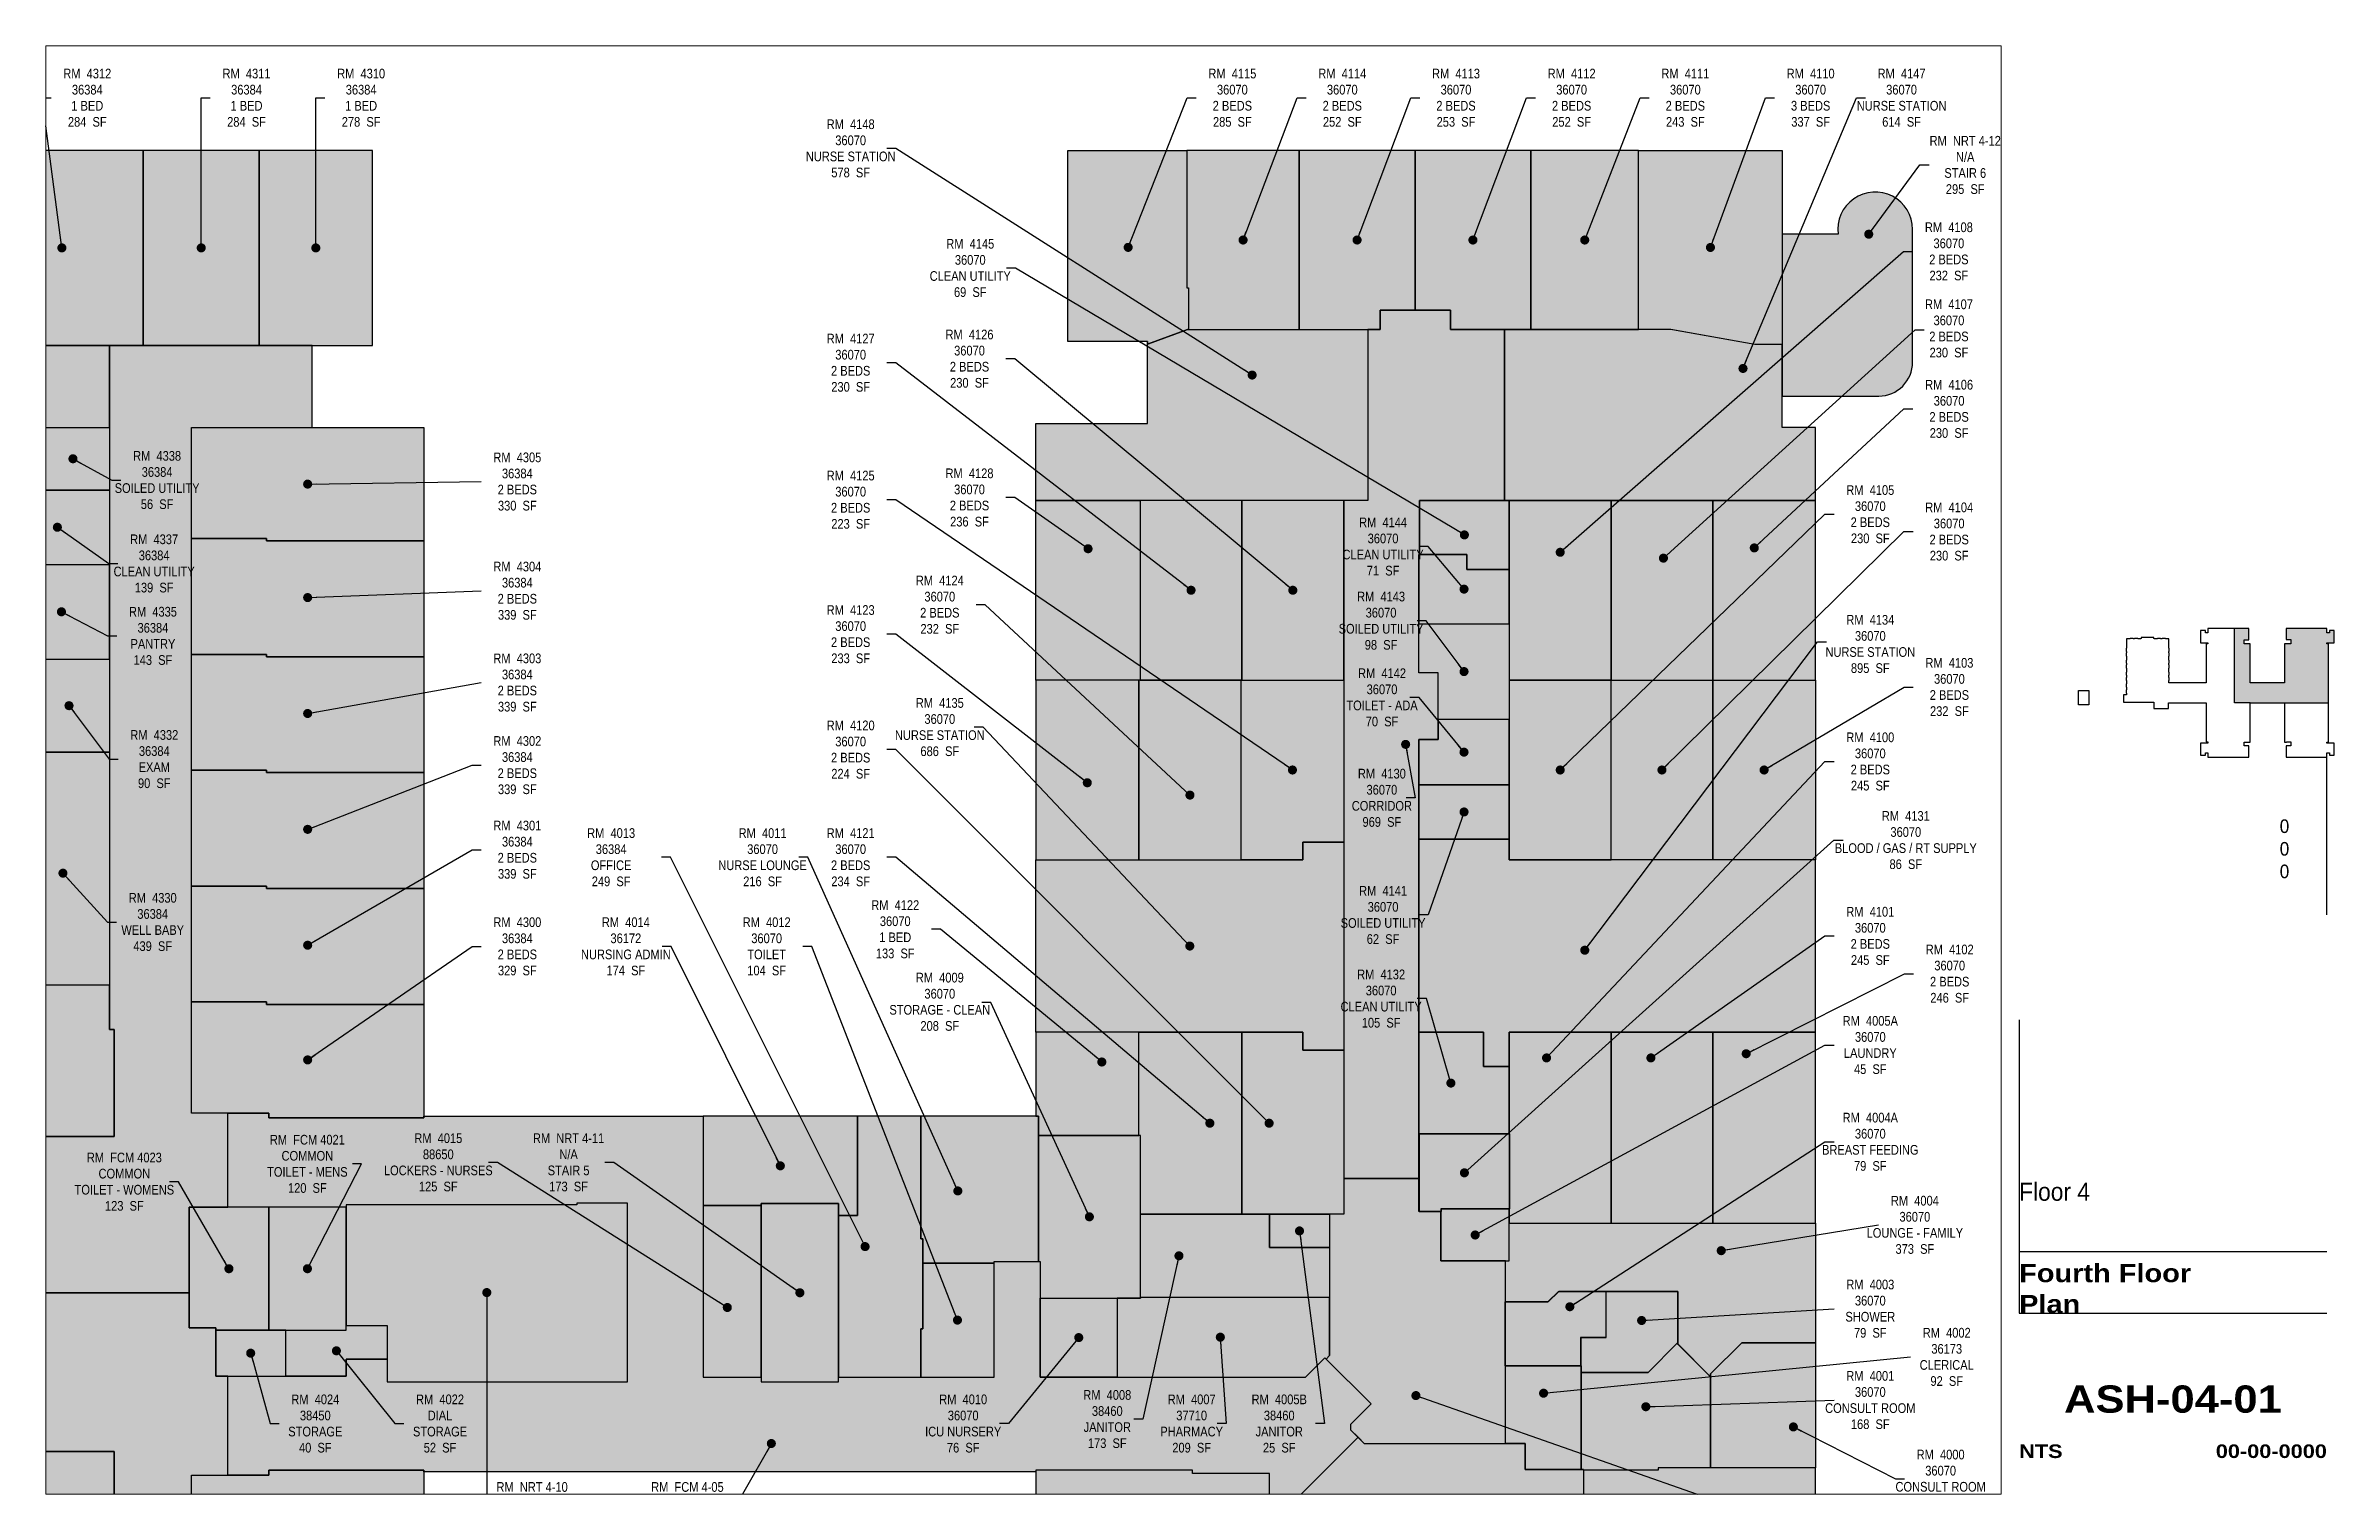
# Paper-space layout '01 new' of a CAD drawing. Header units: inches. Extents: x 0.7 to 16.6, y 0.5 to 10.5.
# The model-space entities are those that its viewports show. They can reach past a viewport. Long polylines and large blocks are cut down to what shows.
import ezdxf
from ezdxf.enums import TextEntityAlignment as Align

# ---------------------------------------------------------------- set-up
doc = ezdxf.new("R2010")
doc.units = ezdxf.units.IN
doc.header["$MEASUREMENT"] = 0
doc.layers.get('Defpoints').update_dxf_attribs({"color": 31})
for name, color, linetype in [('0-LABEL', 3, 'Continuous'), ('1-NRT', 200, 'Continuous'), ('1-NRT-PTN', 253, 'Continuous'), ('3-FCM', 190, 'Continuous'), ('3-FCM-PTN', 9, 'Continuous'), ('4-OCC', 6, 'Continuous'), ('4-OCC-PTN', 95, 'Continuous'), ('T-5', 5, 'Continuous'), ('T-8', 8, 'Continuous')]:
    doc.layers.add(name, color=color, linetype=linetype)
doc.styles.add('Arial90', font='arial.ttf', dxfattribs={"width": 0.9})
doc.styles.add('ArialBlack', font='')
doc.styles.add('ArialN', font='ARIALN.TTF')
doc.styles.get('ArialBlack').set_extended_font_data('Arial Black')
doc.dimstyles.new('AB-195', dxfattribs={"dimscale": 195, "dimtxt": 0.070312, "dimasz": 0.0625, "dimexe": 0.0625, "dimexo": 0.125, "dimgap": 0.25, "dimtad": 0, "dimdec": 4, "dimrnd": 0.0625, "dimzin": 0, "dimdsep": 46, "dimlunit": 4, "dimtxsty": 'ArialN', "dimblk": 'ARCHTICK', "dimcen": 0.0625, "dimclrd": 256, "dimclre": 256, "dimclrt": 256, "dimadec": 0, "dimazin": 0, "dimtfac": 1, "dimtdec": 4, "dimtofl": 0, "dimtmove": 2, "dimatfit": 3, "dimldrblk": 'DOT', "dimfxl": 1, "dimfrac": 2, "dimtolj": 1, "dimtzin": 0, "dimlwd": -1, "dimlwe": -1, "dimarcsym": 0})

psp = doc.layouts.new('01 new')

msp = doc.modelspace()

# ---------------------------------------------------------------- texts
at = {"layer": '0-LABEL', "char_height": 13, "attachment_point": 5, "style": 'ArialN'}
for s, insert in [('RM  4312\\P36384\\P1 BED\\P284  SF', (5197.9, 4811.5)), ('RM  4311\\P36384\\P1 BED\\P284  SF', (5412.3, 4811.5)), ('RM  4310\\P36384\\P1 BED\\P278  SF', (5566.6, 4811.5)), ('RM  4115\\P36070\\P2 BEDS\\P285  SF', (6739.6, 4811.5)), ('RM  4114\\P36070\\P2 BEDS\\P252  SF', (6887.6, 4811.5)), ('RM  4113\\P36070\\P2 BEDS\\P253  SF', (7040.7, 4811.5)), ('RM  4112\\P36070\\P2 BEDS\\P252  SF', (7196.4, 4811.5)), ('RM  4111\\P36070\\P2 BEDS\\P243  SF', (7349.5, 4811.5)), ('RM  4110\\P36070\\P3 BEDS\\P337  SF', (7518.2, 4811.5)), ('RM  4147\\P36070\\PNURSE STATION\\P614  SF', (7640.6, 4811.5)), ('RM  4148\\P36070\\PNURSE STATION\\P578  SF', (6225.7, 4743.3)), ('RM  NRT 4-12\\PN/A\\PSTAIR 6\\P295  SF', (7726.3, 4721)), ('RM  4108\\P36070\\P2 BEDS\\P232  SF', (7704.3, 4604.6)), ('RM  4145\\P36070\\PCLEAN UTILITY\\P69  SF', (6386.7, 4582.3)), ('RM  4107\\P36070\\P2 BEDS\\P230  SF', (7704.4, 4500.9)), ('RM  4126\\P36070\\P2 BEDS\\P230  SF', (6385.7, 4460.2)), ('RM  4127\\P36070\\P2 BEDS\\P230  SF', (6225.7, 4454.7)), ('RM  4106\\P36070\\P2 BEDS\\P230  SF', (7704.6, 4392.6)), ('RM  4338\\P36384\\PSOILED UTILITY\\P56  SF', (5291.9, 4296.8)), ('RM  4305\\P36384\\P2 BEDS\\P330  SF', (5776.9, 4294.8)), ('RM  4125\\P36070\\P2 BEDS\\P223  SF', (6225.7, 4270.3)), ('RM  4128\\P36070\\P2 BEDS\\P236  SF', (6385.7, 4273.3)), ('RM  4105\\P36070\\P2 BEDS\\P230  SF', (7598.5, 4250.8)), ('RM  4104\\P36070\\P2 BEDS\\P230  SF', (7704.7, 4227.5)), ('RM  4337\\P36384\\PCLEAN UTILITY\\P139  SF', (5287.9, 4184.5)), ('RM  4144\\P36070\\PCLEAN UTILITY\\P71  SF', (6942.5, 4207.3)), ('RM  4304\\P36384\\P2 BEDS\\P339  SF', (5776.9, 4147.8)), ('RM  4124\\P36070\\P2 BEDS\\P232  SF', (6345.7, 4129)), ('RM  4143\\P36070\\PSOILED UTILITY\\P98  SF', (6939.8, 4107.4)), ('RM  4335\\P36384\\PPANTRY\\P143  SF', (5286.3, 4087)), ('RM  4123\\P36070\\P2 BEDS\\P233  SF', (6225.7, 4089.3)), ('RM  4134\\P36070\\PNURSE STATION\\P895  SF', (7598.5, 4076.1)), ('RM  4303\\P36384\\P2 BEDS\\P339  SF', (5776.9, 4024.2)), ('RM  4142\\P36070\\PTOILET - ADA\\P70  SF', (6941.1, 4004.2)), ('RM  4103\\P36070\\P2 BEDS\\P232  SF', (7705, 4018.2)), ('RM  4135\\P36070\\PNURSE STATION\\P686  SF', (6345.7, 3964.2)), ('RM  4332\\P36384\\PEXAM\\P90  SF', (5288.1, 3921.1)), ('RM  4302\\P36384\\P2 BEDS\\P339  SF', (5776.9, 3913)), ('RM  4120\\P36070\\P2 BEDS\\P224  SF', (6225.7, 3933.9)), ('RM  4100\\P36070\\P2 BEDS\\P245  SF', (7598.5, 3917.9)), ('RM  4130\\P36070\\PCORRIDOR\\P969  SF', (6940.9, 3869)), ('RM  4131\\P36070\\PBLOOD / GAS / RT SUPPLY\\P86  SF', (7646.3, 3812.1)), ('RM  4301\\P36384\\P2 BEDS\\P339  SF', (5776.9, 3799.1)), ('RM  4013\\P36384\\POFFICE\\P249  SF', (5903.2, 3789)), ('RM  4011\\P36070\\PNURSE LOUNGE\\P216  SF', (6107.1, 3789)), ('RM  4121\\P36070\\P2 BEDS\\P234  SF', (6225.7, 3789)), ('RM  4330\\P36384\\PWELL BABY\\P439  SF', (5286, 3701.8)), ('RM  4122\\P36070\\P1 BED\\P133  SF', (6285.7, 3692)), ('RM  4141\\P36070\\PSOILED UTILITY\\P62  SF', (6942.5, 3711.3)), ('RM  4300\\P36384\\P2 BEDS\\P329  SF', (5776.9, 3669)), ('RM  4014\\P36172\\PNURSING ADMIN\\P174  SF', (5923, 3669)), ('RM  4012\\P36070\\PTOILET\\P104  SF', (6112.6, 3669)), ('RM  4101\\P36070\\P2 BEDS\\P245  SF', (7598.5, 3683.1)), ('RM  4102\\P36070\\P2 BEDS\\P246  SF', (7705.4, 3632.3)), ('RM  4132\\P36070\\PCLEAN UTILITY\\P105  SF', (6939.9, 3598.7)), ('RM  4009\\P36070\\PSTORAGE - CLEAN\\P208  SF', (6345.7, 3594.4)), ('RM  4005A\\P36070\\PLAUNDRY\\P45  SF', (7598.5, 3536.2)), ('RM  4004A\\P36070\\PBREAST FEEDING\\P79  SF', (7598.5, 3405.9)), ('RM  FCM 4023\\PCOMMON\\PTOILET - WOMENS\\P123  SF', (5247.8, 3352.2)), ('RM  FCM 4021\\PCOMMON\\PTOILET - MENS\\P120  SF', (5494.2, 3376.2)), ('RM  4015\\P88650\\PLOCKERS - NURSES\\P125  SF', (5670.5, 3378.2)), ('RM  NRT 4-11\\PN/A\\PSTAIR 5\\P173  SF', (5845.9, 3378.2)), ('RM  4004\\P36070\\PLOUNGE - FAMILY\\P373  SF', (7658.5, 3294.1)), ('RM  4003\\P36070\\PSHOWER\\P79  SF', (7598.5, 3181.2)), ('RM  4002\\P36173\\PCLERICAL\\P92  SF', (7701.4, 3116.3)), ('RM  4001\\P36070\\PCONSULT ROOM\\P168  SF', (7598.5, 3058.2)), ('RM  4024\\P38450\\PSTORAGE\\P40  SF', (5504.9, 3026.6)), ('RM  4022\\PDIAL\\PSTORAGE\\P52  SF', (5672.8, 3026.6)), ('RM  4010\\P36070\\PICU NURSERY\\P76  SF', (6377.2, 3026.6)), ('RM  4008\\P38460\\PJANITOR\\P173  SF', (6571.2, 3032.6)), ('RM  4007\\P37710\\PPHARMACY\\P209  SF', (6684.8, 3026.6)), ('RM  4005B\\P38460\\PJANITOR\\P25  SF', (6802.7, 3026.6)), ('RM  4000\\P36070\\PCONSULT ROOM\\P159  SF', (7693.2, 2952.3)), ('RM  NRT 4-10\\PN/A\\PELEVATORS 2\\P600  SF', (5796.8, 2908.7)), ('RM  FCM 4-05\\PCOMMON\\PCORRIDOR\\P2116  SF', (6005.9, 2908.7))]:
    msp.add_mtext(s, dxfattribs=dict(at, insert=insert))

# ---------------------------------------------------------------- blocks, each defined once
blk = doc.blocks.new('sheettext_11x17_occ')
at = {"layer": 'Defpoints'}
for p, q in [((0, 3.276), (0, 1.251)), ((0, 1.676), (2.125, 1.676)), ((0, 1.251), (2.125, 1.251))]:
    blk.add_line(p, q, dxfattribs=at)
at = {"style": 'Arial90', "width": 0.9}
for tag, p in [('INTERIORGROSSAREA', (1.865, 4.565)), ('USEABLEAREA', (1.865, 4.409)), ('COMMONAREA', (1.865, 4.253))]:
    blk.add_attdef(tag, text='', height=0.0938, dxfattribs=at).set_placement(p, align=Align.RIGHT)
blk.add_attdef('FLOOR', text='', height=0.125, dxfattribs=at).set_placement((0, 2.151), align=Align.TOP_LEFT)
at = {"layer": 'T-8', "style": 'ArialBlack'}
for tag, p, height in [('TITLE_1', (0, 1.464), 0.125), ('TITLE_2', (0, 1.251), 0.125), ('SCALE', (0, 0.25), 0.0938)]:
    blk.add_attdef(tag, p, '', height=height, dxfattribs=at)
blk.add_attdef('DWG#', text='', height=0.188, dxfattribs=at).set_placement((1.062, 0.751), align=Align.TOP_CENTER)
blk.add_attdef('DATE', text='', height=0.0938, dxfattribs=at).set_placement((2.125, 0.25), align=Align.RIGHT)
blk = doc.blocks.new('_ArchTick')
at = {"const_width": 0.15}
blk.add_lwpolyline([(-0.5, -0.5), (0.5, 0.5)], dxfattribs=at)
blk = doc.blocks.new('_Dot')
at = {"lineweight": -2}
blk.add_line((-0.5, 0), (-1, 0), dxfattribs=at)
at = {"const_width": 0.5}
blk.add_lwpolyline([(-0.25, 0, 1), (0.25, 0, 1)], format="xyb", close=True, dxfattribs=at)

# ---------------------------------------------------------------- hatches: boundary and pattern name
at = {"layer": '1-NRT-PTN'}
h = msp.add_hatch(color=256, dxfattribs=at)
edge = h.paths.add_edge_path()
edge.add_line((7480, 4410), (7610, 4410))
edge.add_arc((7610, 4455.5), 45.5, 270, 360)
edge.add_line((7655.5, 4455.5), (7655.5, 4634.3))
edge.add_arc((7605.1, 4634.3), 50.4, 359.9995, 547.4137)
edge.add_line((7555.2, 4627.7), (7480, 4627.7))
edge.add_line((7480, 4627.7), (7480, 4410))
for points in [[(5925.3, 3082.7), (5925.3, 3323.2), (5857, 3323.2), (5857, 3321.2), (5546.3, 3321.2), (5546.3, 3158.7), (5601.5, 3158.7), (5601.5, 3082.7)], [(6105.3, 3322.7), (6105.3, 3165.2), (6105.3, 3082.7), (6209.3, 3082.7), (6209.3, 3322.7)]]:
    msp.add_hatch(color=256, dxfattribs=at).paths.add_polyline_path(points)
at = {"layer": '3-FCM-PTN'}
for points in [[(5387, 2957.2), (5387, 3090.5), (5546.3, 3090.5), (5546.3, 3113.2), (5601.5, 3113.2), (5601.5, 3082.7), (5925.3, 3082.7), (5925.3, 3323.2), (5857, 3323.2), (5857, 3321.2), (5546.3, 3321.2), (5546.3, 3318), (5387, 3318), (5387, 3444.7), (5442.3, 3444.7), (5442.3, 3438.2), (5651, 3438.2), (5651, 3440.5), (6027.3, 3440.5), (6027.3, 3089.2), (6105.3, 3089.2), (6105.3, 3082.7), (6209.3, 3082.7), (6209.3, 3089.2), (6419, 3089.2), (6419, 3245), (6481, 3245), (6481, 3089.2), (6838, 3089.2), (6864.1, 3115.3), (6926.3, 3053), (6898.8, 3025.5), (6898.8, 3018.2), (6908.8, 3008.2), (6796.3, 2895.6), (6789.8, 2895.6), (6789.8, 2959.2), (6685.8, 2959.2), (6685.8, 2963.7), (6481, 2963.7), (6475, 2963.7), (6475, 2961.5), (5651, 2961.5), (5651, 2963.7), (5442.3, 2963.7), (5442.3, 2957.2)], [(5370.8, 3152.2), (5442.3, 3152.2), (5442.3, 3318), (5335, 3318), (5335, 3155.5), (5370.8, 3155.5)], [(5442.3, 3152.2), (5546.3, 3152.2), (5546.3, 3318), (5442.3, 3318)], [(4915.8, 3202.6), (4915.8, 3087.2), (4815, 3087.2), (4815, 2957.2), (4915.8, 2957.2), (4915.8, 2768.7), (5025.5, 2768.7), (5025.5, 2846.8), (5019.8, 2846.8), (5019.8, 2988.8), (5234.3, 2988.8), (5234.3, 2844.8), (5227.8, 2844.8), (5227.8, 2768.7), (5338.3, 2768.7), (5338.3, 2957.2), (5387, 2957.2), (5387, 3090.5), (5370.8, 3090.5), (5370.8, 3155.5), (5335, 3155.5), (5335, 3202.6)]]:
    msp.add_hatch(color=256, dxfattribs=at).paths.add_polyline_path(points)
at = {"layer": '4-OCC-PTN'}
for color, points in [(237, [(5273.3, 4478.2), (5273.3, 4740.5), (5117.3, 4740.5), (5117.3, 4478.2)]), (237, [(5429.3, 4478.2), (5429.3, 4740.5), (5273.3, 4740.5), (5273.3, 4478.2)]), (237, [(5429.3, 4478.2), (5582, 4478.2), (5582, 4740.5), (5429.3, 4740.5)]), (14, [(6518, 4740.5), (6678.5, 4740.5), (6678.5, 4555.5), (6680.5, 4555.5), (6680.5, 4499.5), (6625.5, 4479.7), (6625.5, 4483.5), (6518, 4483.5)]), (14, [(6829.5, 4499.5), (6829.5, 4740.5), (6678.5, 4740.5), (6678.5, 4555.5), (6680.5, 4555.5), (6680.5, 4499.5)]), (14, [(6829.5, 4499.5), (6938.5, 4499.5), (6938.5, 4525.5), (6983, 4525.5), (6985.5, 4525.5), (6985.5, 4740.5), (6829.5, 4740.5)]), (14, [(6985.5, 4525.5), (7033.5, 4525.6), (7033.5, 4499.5), (7139, 4499.5), (7141.5, 4499.5), (7141.5, 4740.5), (6985.5, 4740.5)]), (14, [(7286.5, 4499.5), (7286.5, 4740.5), (7141.5, 4740.5), (7141.5, 4499.5)]), (14, [(7286.5, 4499.5), (7286.5, 4740.5), (7480, 4740.5), (7480, 4479.5), (7443.2, 4479.5), (7332, 4499.1), (7329.8, 4499.5)]), (14, [(6475, 4373), (6625.5, 4373), (6625.5, 4479.7), (6631.4, 4481.9), (6679, 4499.5), (6685, 4499.5), (6922, 4499.5), (6922, 4269.5), (6475, 4269.5)]), (14, [(6990.5, 3356.5), (6990.5, 3947.5), (7016.5, 3947.5), (7016.5, 4037.5), (6990.5, 4037.5), (6990.5, 4196.5), (6991.5, 4196.5), (6991.5, 4269.5), (7106.2, 4269.5), (7106.2, 4499.5), (7033.5, 4499.5), (7033.5, 4525.6), (6938.5, 4525.5), (6938.5, 4499.5), (6922, 4499.5), (6922, 4269.5), (6889.5, 4269.5), (6889.5, 3356.5)]), (14, [(7106.2, 4269.5), (7524.5, 4269.5), (7524.5, 4367.7), (7480, 4367.7), (7480, 4479.5), (7443.2, 4479.5), (7329.8, 4499.5), (7106.2, 4499.5)]), (237, [(5335, 3202.6), (5335, 3318), (5387, 3318), (5387, 3444.7), (5338.3, 3444.7), (5338.3, 4367.7), (5500.8, 4367.7), (5500.8, 4478.2), (5227.8, 4478.2), (5227.8, 3557.2), (5234.3, 3557.2), (5234.3, 3413.2), (5019.8, 3413.2), (5019.8, 3557.2), (5026.3, 3557.2), (5026.3, 4180), (5029.5, 4180), (5029.5, 4223), (5026.3, 4223), (5026.3, 4280), (5019.8, 4280), (5019.8, 4310.5), (5029.5, 4310.5), (5029.5, 4367.7), (5227.7, 4367.7), (5227.7, 4478.2), (4646, 4478.2), (4646, 4367.7), (4915.8, 4367.7), (4915.8, 3436.8), (4818.3, 3436.8), (4818.3, 3438.2), (4815, 3438.3), (4815, 3314.7), (4915.8, 3314.7), (4915.8, 3202.6)]), (201, [(5132.4, 4367.7), (5030, 4367.7), (5030, 4310.5), (5053.5, 4310.5), (5053.5, 4283.2), (5132.4, 4283.2)]), (237, [(5132.5, 4283.2), (5227.8, 4283.2), (5227.8, 4367.7), (5132.5, 4367.7)]), (237, [(5338.3, 4218.2), (5338.3, 4367.7), (5651, 4367.7), (5651, 4215), (5439, 4215), (5439, 4218.2)]), (237, [(5227.8, 4283.2), (5132.4, 4283.2), (5053.5, 4283.2), (5053.5, 4280), (5026.3, 4280), (5026.3, 4223), (5029.5, 4223), (5029.5, 4182.5), (5227.8, 4182.5)]), (14, [(6475, 4269.5), (6613, 4269.5), (6615.5, 4269.5), (6615.5, 4027.5), (6475, 4027.5)]), (14, [(6752.5, 4027.5), (6752.5, 4269.5), (6615.5, 4269.5), (6615.5, 4027.5)]), (14, [(6889.5, 4027.5), (6889.5, 4269.5), (6752.5, 4269.5), (6752.5, 4027.5)]), (14, [(7106.2, 4269.5), (6991.5, 4269.5), (6991.5, 4200), (6991.5, 4196.5), (7055.5, 4196.5), (7055.5, 4176.5), (7110, 4176.5), (7112.5, 4176.5), (7112.5, 4269.5)]), (14, [(7249.5, 4027.5), (7249.5, 4269.5), (7112.5, 4269.5), (7112.5, 4027.5)]), (14, [(7386.5, 4027.5), (7386.5, 4269.5), (7249.5, 4269.5), (7249.5, 4027.5)]), (14, [(7524.5, 4027.5), (7524.5, 4269.5), (7386.5, 4269.5), (7386.5, 4027.5)]), (237, [(5338.3, 4218.2), (5439, 4218.2), (5439, 4215), (5651, 4215), (5651, 4059), (5439, 4059), (5439, 4062.2), (5338.3, 4062.2)]), (14, [(6990.5, 4103.5), (7112.5, 4103.5), (7112.5, 4176.5), (7055.5, 4176.5), (7055.5, 4196.5), (6993, 4196.5), (6990.5, 4196.5)]), (237, [(5227.8, 4182.5), (5029.5, 4182.5), (5029.5, 4180), (5026.3, 4180), (5026.3, 4120), (5105.8, 4120), (5105.8, 4050), (5118.8, 4050), (5124.3, 4050), (5124.3, 4055.5), (5227.8, 4055.5)]), (14, [(7016.5, 4037.5), (6990.5, 4037.5), (6990.5, 4103.5), (7112.5, 4103.5), (7112.5, 3977), (7112.5, 3974.5), (7016.5, 3974.5)]), (237, [(5118.8, 4050), (5105.8, 4050), (5105.8, 4041.6), (5026.3, 4041.6), (5026.3, 3930.6), (5134.3, 3930.6), (5134.3, 3974), (5118.8, 3974)]), (237, [(5227.8, 4055.5), (5124.3, 4055.5), (5124.3, 4050), (5118.8, 4050), (5118.8, 3974), (5134.3, 3974), (5134.3, 3930.6), (5227.8, 3930.6)]), (237, [(5338.3, 4062.2), (5439, 4062.2), (5439, 4059), (5651, 4059), (5651, 3903), (5439, 3903), (5439, 3906.2), (5338.3, 3906.2)]), (14, [(6613.5, 3785.5), (6613.5, 4027.5), (6475, 4027.5), (6475, 3785.5)]), (14, [(6751.5, 3785.5), (6751.5, 4027.5), (6613.5, 4027.5), (6613.5, 3785.5)]), (14, [(6751.5, 4027.5), (6889.5, 4027.5), (6889.5, 3809.5), (6834.5, 3809.5), (6834.5, 3785.5), (6751.5, 3785.5)]), (14, [(7249.5, 4027.5), (7112.5, 4027.5), (7112.5, 3785.5), (7249.5, 3785.5)]), (14, [(7249.5, 3785.5), (7249.5, 4027.5), (7386.5, 4027.5), (7386.5, 3785.5)]), (14, [(7386.5, 3785.5), (7386.5, 4027.5), (7524.5, 4027.5), (7524.5, 3785.5)]), (14, [(6990.5, 3886.5), (7112.5, 3886.5), (7112.5, 3974.5), (7016.5, 3974.5), (7016.5, 3947.5), (6990.5, 3947.5)]), (237, [(5227.8, 3930.6), (5134.3, 3930.6), (5026.3, 3930.6), (5026.3, 3617), (5227.8, 3617)]), (237, [(5338.3, 3906.2), (5439, 3906.2), (5439, 3903), (5651, 3903), (5651, 3747), (5439, 3747), (5439, 3750.2), (5338.3, 3750.2)]), (14, [(6990.5, 3813.5), (7112.5, 3813.5), (7112.5, 3886.5), (6990.5, 3886.5)]), (14, [(6475, 3553.5), (6475, 3785.5), (6834.5, 3785.5), (6834.5, 3809.5), (6887, 3809.5), (6889.5, 3809.5), (6889.5, 3529.5), (6834.5, 3529.5), (6834.5, 3553.5)]), (14, [(7112.5, 3553.5), (7524.5, 3553.5), (7524.5, 3785.5), (7112.5, 3785.5), (7112.5, 3813.5), (6990.5, 3813.5), (6990.5, 3553.5), (7077.5, 3553.5), (7077.5, 3507.5), (7110, 3507.5), (7112.5, 3507.5)]), (237, [(5338.3, 3750.2), (5439, 3750.2), (5439, 3747), (5651, 3747), (5651, 3591), (5439, 3591), (5439, 3594.2), (5338.3, 3594.2)]), (237, [(5026.3, 3617), (5026.3, 3557.2), (5019.8, 3557.2), (5019.8, 3413.2), (5234.3, 3413.2), (5234.3, 3557.2), (5227.8, 3557.2), (5227.8, 3617)]), (237, [(5338.3, 3594.2), (5439, 3594.2), (5439, 3591), (5651, 3591), (5651, 3438.2), (5442.3, 3438.2), (5442.3, 3444.7), (5338.3, 3444.7)]), (14, [(6613.5, 3424), (6613.5, 3553.5), (6475, 3553.5), (6475, 3440.5), (6478.5, 3440.5), (6478.5, 3414.5), (6613.5, 3414.5)]), (14, [(6752.5, 3553.5), (6752.5, 3308.5), (6615.7, 3308.5), (6615.7, 3414.5), (6613.5, 3414.5), (6613.5, 3553.5)]), (14, [(6834.5, 3553.5), (6834.5, 3529.5), (6887, 3529.5), (6889.5, 3529.5), (6889.5, 3308.5), (6752.5, 3308.5), (6752.5, 3553.5)]), (14, [(6990.5, 3553.5), (6990.5, 3416.5), (7010, 3416.5), (7112.5, 3416.5), (7112.5, 3507.5), (7077.5, 3507.5), (7077.5, 3553.5)]), (14, [(7112.5, 3296.5), (7245, 3296.5), (7249.5, 3296.5), (7249.5, 3553.5), (7112.5, 3553.5)]), (14, [(7386.5, 3296.5), (7386.5, 3553.5), (7249.5, 3553.5), (7249.5, 3296.5)]), (14, [(7386.5, 3296.5), (7524.5, 3296.5), (7524.5, 3553.5), (7386.5, 3553.5)]), (44, [(6027.3, 3320.2), (6105.3, 3320.2), (6105.3, 3322.7), (6209.3, 3322.7), (6209.3, 3306.7), (6234.8, 3306.7), (6234.8, 3440.5), (6027.3, 3440.5)]), (237, [(6320, 3089.2), (6320, 3151.8), (6320, 3154.3), (6323, 3154.3), (6323, 3275.2), (6320, 3275.2), (6320, 3440.5), (6234.8, 3440.5), (6234.8, 3306.7), (6209.3, 3306.7), (6209.3, 3089.2)]), (14, [(6478.5, 3245), (6478.5, 3440.5), (6320, 3440.5), (6320, 3275.2), (6323, 3275.2), (6323, 3242.5), (6419, 3242.5), (6419, 3245)]), (14, [(6615.7, 3195.5), (6615.7, 3414.5), (6478.5, 3414.5), (6478.5, 3245), (6481, 3245), (6481, 3195.5)]), (14, [(6991, 3312), (7018.5, 3312), (7021, 3312), (7021, 3313), (7021, 3315.5), (7113, 3315.5), (7113, 3416.5), (6991, 3416.5)]), (14, [(7107.5, 3000), (7107.5, 3245.5), (7020.5, 3245.5), (7020.5, 3312), (6990.5, 3312), (6990.5, 3356.5), (6889.5, 3356.5), (6889.5, 3308.5), (6870.5, 3308.5), (6870.5, 3118.2), (6865.8, 3113.5), (6926.3, 3053), (6898.8, 3025.5), (6898.8, 3018.2), (6917, 3000)]), (20, [(6027.3, 3320.2), (6027.3, 3089.2), (6105.3, 3089.2), (6105.3, 3320.2)]), (201, [(6870.5, 3263.5), (6870.5, 3196.5), (6615.7, 3196.5), (6615.7, 3308.5), (6789.5, 3308.5), (6789.5, 3263.5)]), (201, [(6868, 3263.5), (6789.5, 3263.5), (6789.5, 3308.5), (6870.5, 3308.5), (6870.5, 3263.5)]), (14, [(7020.5, 3315.5), (7020.5, 3245.5), (7112.5, 3245.5), (7112.5, 3315.5)]), (14, [(7107.5, 3190.5), (7107.5, 3245.5), (7112.5, 3245.5), (7112.5, 3296.5), (7524.5, 3296.5), (7524.5, 3135.5), (7425.6, 3135.5), (7383.5, 3093.4), (7383.5, 3089.6), (7339.5, 3133.6), (7339.5, 3204.5), (7179, 3204.5), (7165, 3190.5)]), (14, [(6419, 3242.5), (6323, 3242.5), (6323, 3154.3), (6320, 3154.3), (6320, 3089.2), (6419, 3089.2)]), (14, [(7109.5, 3190.5), (7164.5, 3190.5), (7178.5, 3204.5), (7242.5, 3204.5), (7242.5, 3145), (7242.5, 3142.5), (7208.5, 3142.5), (7208.5, 3107), (7208.5, 3104.5), (7107, 3104.5), (7107, 3190.5)]), (14, [(7243, 3204.5), (7339.5, 3204.5), (7339.5, 3133.6), (7338.5, 3134.7), (7299.3, 3095.5), (7209, 3095.5), (7209, 3142.5), (7243, 3142.5)]), (14, [(6584.5, 3195.5), (6481, 3195.5), (6481, 3089.2), (6584.5, 3089.2)]), (77, [(6868, 3196.5), (6615.7, 3196.5), (6615.7, 3195.5), (6584.5, 3195.5), (6584.5, 3089.2), (6838, 3089.2), (6864.1, 3115.3), (6865.8, 3113.5), (6870.5, 3118.2), (6870.5, 3196.5)]), (55, [(5465, 3090.5), (5465, 3152.2), (5370.8, 3152.2), (5370.8, 3090.5)]), (53, [(5465, 3152.2), (5546.3, 3152.2), (5546.3, 3158.7), (5601.5, 3158.7), (5601.5, 3113.2), (5546.3, 3113.2), (5546.3, 3090.5), (5465, 3090.5)]), (14, [(7209, 3095.5), (7299.3, 3095.5), (7338.5, 3134.7), (7383.5, 3089.6), (7383.5, 2967.2), (7381, 2967.2), (7313, 2967.2), (7313, 2964), (7309.8, 2964), (7212.3, 2964), (7212.3, 2965), (7209, 2965)]), (14, [(7383.5, 2967.2), (7383.5, 3093.4), (7425.6, 3135.5), (7516.5, 3135.5), (7524.5, 3135.5), (7524.5, 2967.2)]), (185, [(7209, 3104.5), (7209, 2965), (7134, 2965), (7134, 3000), (7107.5, 3000), (7107.5, 3104.5)]), (208, [(5019.8, 2988.8), (5019.8, 2846.8), (5025.5, 2846.8), (5025.5, 2785), (5153, 2785), (5153, 2772), (5153, 2768.7), (5182.3, 2768.7), (5182.3, 2785), (5227.8, 2785), (5227.8, 2844.8), (5234.3, 2844.8), (5234.3, 2988.8)]), (185, [(6789.8, 2895.6), (6796.3, 2895.6), (6908.8, 3008.2), (6917, 3000), (7134, 3000), (7134, 2965), (7212.3, 2965), (7212.3, 2036.2), (7478, 2036.2), (7478, 2034.2), (7480, 2034.2), (7480, 1925.7), (6627.3, 1925.7), (6627.3, 2036.2), (6988, 2036.2), (6988, 2055), (7059.5, 2055), (7059.5, 2036.2), (7101.8, 2036.2), (7101.8, 2653.7), (7079.3, 2653.7), (7079.3, 2695.2), (7101.8, 2695.2), (7101.8, 2863.2), (6900.3, 2863.2), (6900.3, 2465.5), (6923.8, 2465.5), (6923.8, 2419.7), (6900.3, 2419.7), (6900.3, 2361.2), (6903.5, 2361.2), (6903.5, 2319), (6900.3, 2319), (6900.3, 2036.3), (6789.8, 2036.3)]), (208, [(5338.3, 2807.7), (5338.3, 2957.2), (5442.3, 2957.2), (5442.3, 2963.7), (5651, 2963.7), (5651, 2811), (5439, 2811), (5439, 2807.7)]), (185, [(6475, 2812.7), (6689, 2812.7), (6689, 2809.5), (6789.8, 2809.5), (6789.8, 2959.2), (6685.8, 2959.2), (6685.8, 2963.7), (6475, 2963.7)]), (185, [(7212.3, 2808), (7313, 2808), (7313, 2811), (7524.5, 2811), (7524.5, 2967.2), (7313, 2967.2), (7313, 2964), (7212.3, 2964)])]:
    msp.add_hatch(color=color, dxfattribs=at).paths.add_polyline_path(points)

# ---------------------------------------------------------------- linework, layer by layer
at = {"layer": '1-NRT'}
msp.add_lwpolyline([(7480, 4410), (7610, 4410, 0.414214), (7655.5, 4455.5), (7655.5, 4634.3, 1.066888), (7555.2, 4627.7), (7480, 4627.7), (7480, 4410)], format="xyb", dxfattribs=at)
for points in [[(5925.3, 3082.7), (5925.3, 3323.2), (5857, 3323.2), (5857, 3321.2), (5546.3, 3321.2), (5546.3, 3158.7), (5601.5, 3158.7), (5601.5, 3082.7)], [(6105.3, 3322.7), (6105.3, 3165.2), (6105.3, 3165.2), (6105.3, 3082.7), (6209.3, 3082.7), (6209.3, 3322.7)]]:
    msp.add_lwpolyline(points, close=True, dxfattribs=at)
at = {"layer": '3-FCM'}
msp.add_lwpolyline([(6789.8, 2895.6), (6789.8, 2959.2), (6685.8, 2959.2), (6685.8, 2963.7), (6481, 2963.7), (6475, 2963.7), (6475, 2961.5), (5651, 2961.5), (5651, 2963.7), (5442.3, 2963.7), (5442.3, 2957.2), (5387, 2957.2), (5387, 3090.5), (5546.3, 3090.5), (5546.3, 3113.2), (5601.5, 3113.2), (5601.5, 3082.7), (5925.3, 3082.7), (5925.3, 3323.2), (5857, 3323.2), (5857, 3321.2), (5546.3, 3321.2), (5546.3, 3318), (5387, 3318), (5387, 3444.7), (5442.3, 3444.7), (5442.3, 3438.2), (5651, 3438.2), (5651, 3440.5), (6027.3, 3440.5), (6027.3, 3089.2), (6105.3, 3089.2), (6105.3, 3082.7), (6209.3, 3082.7), (6209.3, 3089.2), (6419, 3089.2), (6419, 3245), (6481, 3245), (6481, 3089.2), (6838, 3089.2), (6864.1, 3115.3), (6926.3, 3053), (6898.8, 3025.5), (6898.8, 3018.2), (6908.8, 3008.2), (6796.3, 2895.6)], dxfattribs=at)
for points in [[(5370.8, 3152.2), (5442.3, 3152.2), (5442.3, 3318), (5335, 3318), (5335, 3155.5), (5370.8, 3155.5)], [(5442.3, 3152.2), (5546.3, 3152.2), (5546.3, 3318), (5442.3, 3318)], [(4915.8, 3202.6), (4915.8, 3087.2), (4815, 3087.2), (4815, 2957.2), (4915.8, 2957.2), (4915.8, 2768.7), (5025.5, 2768.7), (5025.5, 2846.8), (5019.8, 2846.8), (5019.8, 2988.8), (5234.3, 2988.8), (5234.3, 2844.8), (5227.8, 2844.8), (5227.8, 2768.7), (5338.3, 2768.7), (5338.3, 2957.2), (5387, 2957.2), (5387, 3090.5), (5370.8, 3090.5), (5370.8, 3155.5), (5335, 3155.5), (5335, 3202.6)]]:
    msp.add_lwpolyline(points, close=True, dxfattribs=at)
at = {"layer": '4-OCC'}
msp.add_line((6323, 3154.3), (6323, 3275.2), dxfattribs=at)
for points in [[(5273.3, 4478.2), (5273.3, 4740.5), (5117.3, 4740.5), (5117.3, 4478.2)], [(5429.3, 4478.2), (5429.3, 4740.5), (5273.3, 4740.5), (5273.3, 4478.2)], [(5429.3, 4478.2), (5582, 4478.2), (5582, 4740.5), (5429.3, 4740.5)], [(6625.5, 4479.7), (6625.5, 4483.5), (6518, 4483.5), (6518, 4740.5), (6678.5, 4740.5), (6678.5, 4555.5), (6680.5, 4555.5), (6680.5, 4499.5), (6679, 4499.5), (6625.5, 4479.7), (6625.5, 4483.5)], [(6829.5, 4499.5), (6829.5, 4740.5), (6678.5, 4740.5), (6678.5, 4555.5), (6680.5, 4555.5), (6680.5, 4499.5)], [(6829.5, 4499.5), (6938.5, 4499.5), (6938.5, 4525.5), (6983, 4525.5), (6985.5, 4525.5), (6985.5, 4740.5), (6829.5, 4740.5)], [(6985.5, 4525.5), (7033.5, 4525.6), (7033.5, 4499.5), (7139, 4499.5), (7141.5, 4499.5), (7141.5, 4740.5), (6985.5, 4740.5)], [(6475, 4373), (6475, 4373), (6625.5, 4373), (6625.5, 4479.7), (6631.4, 4481.9), (6679, 4499.5), (6685, 4499.5), (6922, 4499.5), (6922, 4269.5), (6475, 4269.5), (6475, 4373), (6475, 4373)], [(6990.5, 3356.5), (6990.5, 3947.5), (7016.5, 3947.5), (7016.5, 4037.5), (6990.5, 4037.5), (6990.5, 4196.5), (6991.5, 4196.5), (6991.5, 4269.5), (7106.2, 4269.5), (7106.2, 4499.5), (7033.5, 4499.5), (7033.5, 4525.6), (6938.5, 4525.5), (6938.5, 4499.5), (6922, 4499.5), (6922, 4269.5), (6889.5, 4269.5), (6889.5, 3356.5)], [(7106.2, 4269.5), (7524.5, 4269.5), (7524.5, 4367.7), (7480, 4367.7), (7480, 4479.5), (7443.2, 4479.5), (7329.8, 4499.5), (7106.2, 4499.5)], [(5132.5, 4283.2), (5053.5, 4283.2), (5053.5, 4310.5), (5030, 4310.5), (5030, 4367.7), (5132.5, 4367.7)], [(5132.5, 4367.7), (5227.8, 4367.7), (5227.8, 4283.2), (5132.5, 4283.2)], [(5338.3, 4218.2), (5338.3, 4367.7), (5651, 4367.7), (5651, 4215), (5439, 4215), (5439, 4218.2)], [(5227.8, 4182.5), (5029.5, 4182.5), (5029.5, 4223), (5026.3, 4223), (5026.3, 4280), (5053.5, 4280), (5053.5, 4283.2), (5227.8, 4283.2)], [(6475, 4269.5), (6613, 4269.5), (6615.5, 4269.5), (6615.5, 4027.5), (6475, 4027.5)], [(6752.5, 4027.5), (6752.5, 4269.5), (6615.5, 4269.5), (6615.5, 4027.5)], [(6889.5, 4027.5), (6889.5, 4269.5), (6752.5, 4269.5), (6752.5, 4027.5)], [(7106.2, 4269.5), (6991.5, 4269.5), (6991.5, 4200), (6991.5, 4196.5), (7055.5, 4196.5), (7055.5, 4176.5), (7110, 4176.5), (7112.5, 4176.5), (7112.5, 4269.5)], [(7249.5, 4027.5), (7249.5, 4269.5), (7112.5, 4269.5), (7112.5, 4027.5)], [(7386.5, 4027.5), (7386.5, 4269.5), (7249.5, 4269.5), (7249.5, 4027.5)], [(7524.5, 4027.5), (7524.5, 4269.5), (7386.5, 4269.5), (7386.5, 4027.5)], [(5338.3, 4218.2), (5439, 4218.2), (5439, 4215), (5651, 4215), (5651, 4059), (5439, 4059), (5439, 4062.2), (5338.3, 4062.2)], [(5026.3, 4120), (5105.8, 4120), (5105.8, 4050), (5124.3, 4050), (5124.3, 4055.5), (5227.8, 4055.5), (5227.8, 4182.5), (5029.5, 4182.5), (5029.5, 4180), (5026.3, 4180)], [(7016.5, 4037.5), (6990.5, 4037.5), (6990.5, 4103.5), (7112.5, 4103.5), (7112.5, 3977), (7112.5, 3974.5), (7016.5, 3974.5)], [(5026.3, 3930.6), (5026.3, 4041.6), (5105.8, 4041.6), (5105.8, 4050), (5118.8, 4050), (5118.8, 3974), (5134.3, 3974), (5134.3, 3930.6)], [(5134.3, 3930.6), (5134.3, 3974), (5118.8, 3974), (5118.8, 4050), (5124.3, 4050), (5124.3, 4055.5), (5227.8, 4055.5), (5227.8, 3930.6)], [(5338.3, 4062.2), (5439, 4062.2), (5439, 4059), (5651, 4059), (5651, 3903), (5439, 3903), (5439, 3906.2), (5338.3, 3906.2)], [(6613.5, 3785.5), (6613.5, 4027.5), (6475, 4027.5), (6475, 3785.5)], [(6751.5, 3785.5), (6751.5, 4027.5), (6613.5, 4027.5), (6613.5, 3785.5)], [(6751.5, 4027.5), (6889.5, 4027.5), (6889.5, 3809.5), (6834.5, 3809.5), (6834.5, 3785.5), (6751.5, 3785.5)], [(7249.5, 4027.5), (7112.5, 4027.5), (7112.5, 3785.5), (7249.5, 3785.5)], [(7249.5, 3785.5), (7249.5, 4027.5), (7386.5, 4027.5), (7386.5, 3785.5)], [(7386.5, 3785.5), (7386.5, 4027.5), (7524.5, 4027.5), (7524.5, 3785.5)], [(5227.8, 3617), (5026.3, 3617), (5026.3, 3930.6), (5227.8, 3930.6)], [(6990.5, 3813.5), (7112.5, 3813.5), (7112.5, 3886.5), (6990.5, 3886.5)], [(6475, 3553.5), (6475, 3785.5), (6834.5, 3785.5), (6834.5, 3809.5), (6887, 3809.5), (6889.5, 3809.5), (6889.5, 3529.5), (6834.5, 3529.5), (6834.5, 3553.5)], [(5338.3, 3750.2), (5439, 3750.2), (5439, 3747), (5651, 3747), (5651, 3591), (5439, 3591), (5439, 3594.2), (5338.3, 3594.2)], [(5026.3, 3617), (5026.3, 3557.2), (5019.8, 3557.2), (5019.8, 3413.2), (5234.3, 3413.2), (5234.3, 3557.2), (5227.8, 3557.2), (5227.8, 3617)], [(6613.5, 3424), (6613.5, 3553.5), (6475, 3553.5), (6475, 3440.5), (6478.5, 3440.5), (6478.5, 3414.5), (6613.5, 3414.5)], [(6752.5, 3553.5), (6752.5, 3308.5), (6615.7, 3308.5), (6615.7, 3414.5), (6613.5, 3414.5), (6613.5, 3553.5)], [(6990.5, 3553.5), (6990.5, 3416.5), (7010, 3416.5), (7112.5, 3416.5), (7112.5, 3507.5), (7077.5, 3507.5), (7077.5, 3553.5)], [(7112.5, 3296.5), (7245, 3296.5), (7249.5, 3296.5), (7249.5, 3553.5), (7112.5, 3553.5)], [(7386.5, 3296.5), (7386.5, 3553.5), (7249.5, 3553.5), (7249.5, 3296.5)], [(7386.5, 3296.5), (7524.5, 3296.5), (7524.5, 3553.5), (7386.5, 3553.5)], [(6027.3, 3320.2), (6105.3, 3320.2), (6105.3, 3322.7), (6209.3, 3322.7), (6209.3, 3306.7), (6234.8, 3306.7), (6234.8, 3440.5), (6027.3, 3440.5)], [(6320, 3089.2), (6320, 3151.8), (6320, 3154.3), (6323, 3154.3), (6323, 3275.2), (6320, 3275.2), (6320, 3440.5), (6234.8, 3440.5), (6234.8, 3306.7), (6209.3, 3306.7), (6209.3, 3089.2)], [(6478.5, 3245), (6478.5, 3440.5), (6320, 3440.5), (6320, 3275.2), (6323, 3275.2), (6323, 3242.5), (6419, 3242.5), (6419, 3245)], [(6615.7, 3195.5), (6615.7, 3414.5), (6615.7, 3414.5), (6478.5, 3414.5), (6478.5, 3245), (6481, 3245), (6481, 3195.5)], [(6991, 3312), (7018.5, 3312), (7021, 3312), (7021, 3313), (7021, 3315.5), (7113, 3315.5), (7113, 3416.5), (6991, 3416.5)], [(7107.5, 3000), (7107.5, 3245.5), (7020.5, 3245.5), (7020.5, 3312), (6990.5, 3312), (6990.5, 3356.5), (6889.5, 3356.5), (6889.5, 3308.5), (6870.5, 3308.5), (6870.5, 3118.2), (6865.8, 3113.5), (6926.3, 3053), (6898.8, 3025.5), (6898.8, 3018.2), (6917, 3000), (7107.5, 3000)], [(6027.3, 3320.2), (6027.3, 3089.2), (6105.3, 3089.2), (6105.3, 3320.2), (6027.3, 3320.2)], [(6870.5, 3263.5), (6870.5, 3196.5), (6615.7, 3196.5), (6615.7, 3308.5), (6789.5, 3308.5), (6789.5, 3263.5)], [(6868, 3263.5), (6789.5, 3263.5), (6789.5, 3308.5), (6870.5, 3308.5), (6870.5, 3263.5)], [(7020.5, 3315.5), (7020.5, 3245.5), (7112.5, 3245.5), (7112.5, 3315.5)], [(7107.5, 3190.5), (7107.5, 3245.5), (7112.5, 3245.5), (7112.5, 3296.5), (7524.5, 3296.5), (7524.5, 3135.5), (7425.6, 3135.5), (7383.5, 3093.4), (7383.5, 3089.6), (7339.5, 3133.6), (7339.5, 3204.5), (7179, 3204.5), (7165, 3190.5), (7107.5, 3190.5)], [(6419, 3242.5), (6323, 3242.5), (6323, 3154.3), (6320, 3154.3), (6320, 3089.2), (6419, 3089.2)], [(7243, 3204.5), (7339.5, 3204.5), (7339.5, 3133.6), (7338.5, 3134.7), (7299.3, 3095.5), (7209, 3095.5), (7209, 3142.5), (7243, 3142.5)], [(6584.5, 3193), (6584.5, 3089.2), (6481, 3089.2), (6481, 3195.5), (6584.5, 3195.5)], [(6868, 3196.5), (6615.7, 3196.5), (6615.7, 3195.5), (6584.5, 3195.5), (6584.5, 3089.2), (6838, 3089.2), (6864.1, 3115.3), (6865.8, 3113.5), (6870.5, 3118.2), (6870.5, 3196.5)], [(5465, 3090.5), (5465, 3152.2), (5370.8, 3152.2), (5370.8, 3090.5)], [(5465, 3152.2), (5546.3, 3152.2), (5546.3, 3158.7), (5601.5, 3158.7), (5601.5, 3113.2), (5546.3, 3113.2), (5546.3, 3090.5), (5465, 3090.5)], [(7209, 3104.5), (7209, 2965), (7134, 2965), (7134, 3000), (7107.5, 3000), (7107.5, 3104.5)], [(5019.8, 2988.8), (5019.8, 2846.8), (5025.5, 2846.8), (5025.5, 2785), (5153, 2785), (5153, 2772), (5153, 2768.7), (5182.3, 2768.7), (5182.3, 2785), (5227.8, 2785), (5227.8, 2844.8), (5234.3, 2844.8), (5234.3, 2988.8)], [(5338.3, 2807.7), (5338.3, 2957.2), (5442.3, 2957.2), (5442.3, 2963.7), (5651, 2963.7), (5651, 2811), (5439, 2811), (5439, 2807.7)], [(6475, 2812.7), (6689, 2812.7), (6689, 2809.5), (6789.8, 2809.5), (6789.8, 2959.2), (6685.8, 2959.2), (6685.8, 2963.7), (6475, 2963.7)], [(7212.3, 2808), (7313, 2808), (7313, 2811), (7524.5, 2811), (7524.5, 2967.2), (7313, 2967.2), (7313, 2964), (7212.3, 2964)]]:
    msp.add_lwpolyline(points, close=True, dxfattribs=at)
for points in [[(7286.5, 4499.5), (7286.5, 4740.5), (7141.5, 4740.5), (7141.5, 4499.5), (7286.5, 4499.5)], [(7286.5, 4499.5), (7286.5, 4740.5), (7480, 4740.5), (7480, 4479.5), (7443.2, 4479.5), (7332, 4499.1), (7329.8, 4499.5), (7286.5, 4499.5)], [(5029.5, 4367.7), (5227.7, 4367.7), (5227.7, 4478.2), (4646, 4478.2)], [(4915.8, 3202.6), (5335, 3202.6), (5335, 3318), (5387, 3318), (5387, 3444.7), (5338.3, 3444.7), (5338.3, 4367.7), (5500.8, 4367.7), (5500.8, 4478.2), (5227.8, 4478.2), (5227.8, 3557.2), (5234.3, 3557.2), (5234.3, 3413.2), (5019.8, 3413.2)], [(6990.5, 4103.5), (7112.5, 4103.5), (7112.5, 4176.5), (7055.5, 4176.5), (7055.5, 4196.5), (6993, 4196.5), (6990.5, 4196.5), (6990.5, 4103.5)], [(6990.5, 3886.5), (7112.5, 3886.5), (7112.5, 3974.5), (7016.5, 3974.5), (7016.5, 3947.5), (6990.5, 3947.5), (6990.5, 3886.5)], [(5338.3, 3906.2), (5439, 3906.2), (5439, 3903), (5651, 3903), (5651, 3747), (5439, 3747), (5439, 3750.2), (5338.3, 3750.2), (5338.3, 3906.2)], [(7112.5, 3553.5), (7524.5, 3553.5), (7524.5, 3785.5), (7112.5, 3785.5), (7112.5, 3813.5), (6990.5, 3813.5), (6990.5, 3553.5), (7077.5, 3553.5), (7077.5, 3507.5), (7110, 3507.5), (7112.5, 3507.5), (7112.5, 3553.5)], [(5338.3, 3594.2), (5439, 3594.2), (5439, 3594.2), (5439, 3591), (5439, 3591), (5651, 3591), (5651, 3438.2), (5442.3, 3438.2), (5442.3, 3444.7), (5338.3, 3444.7), (5338.3, 3594.2)], [(6834.5, 3553.5), (6834.5, 3529.5), (6887, 3529.5), (6889.5, 3529.5), (6889.5, 3308.5), (6752.5, 3308.5), (6752.5, 3553.5), (6834.5, 3553.5)], [(7109.5, 3190.5), (7164.5, 3190.5), (7178.5, 3204.5), (7242.5, 3204.5), (7242.5, 3145), (7242.5, 3142.5), (7208.5, 3142.5), (7208.5, 3107), (7208.5, 3104.5), (7107, 3104.5), (7107, 3190.5), (7109.5, 3190.5)], [(7209, 3095.5), (7299.3, 3095.5), (7338.5, 3134.7), (7383.5, 3089.6), (7383.5, 2967.2), (7381, 2967.2), (7313, 2967.2), (7313, 2964), (7309.8, 2964), (7212.3, 2964), (7212.3, 2965), (7209, 2965), (7209, 3095.5)], [(7383.5, 2967.2), (7383.5, 3093.4), (7425.6, 3135.5), (7516.5, 3135.5), (7524.5, 3135.5), (7524.5, 2967.2), (7383.5, 2967.2)], [(6796.3, 2895.6), (6908.8, 3008.2), (6917, 3000), (7134, 3000), (7134, 2965), (7212.3, 2965), (7212.3, 2036.2)]]:
    msp.add_lwpolyline(points, dxfattribs=at)

msp.set_redraw_order([(e.dxf.handle, doc.entitydb.next_handle()) for e in msp.query("TEXT MTEXT ATTDEF DIMENSION ARC_DIMENSION")])  # texts and dimensions are drawn at this point

# ---------------------------------------------------------------- leaders
at = {"layer": '0-LABEL', "annotation_type": 0, "has_hookline": 1}
for points, hookline_direction, text_width in [([(5015.1, 4609.4), (5015.2, 4811.5), (5027.4, 4811.5)], 0, 62.7), ([(5163.7, 4609.4), (5137, 4811.5), (5149.2, 4811.5)], 0, 62.6), ([(5351.3, 4609.4), (5351.3, 4811.5), (5363.5, 4811.5)], 0, 60.7), ([(5505.6, 4609.4), (5505.7, 4811.5), (5517.9, 4811.5)], 0, 62.7), ([(6599.3, 4610.1), (6678.7, 4811.5), (6690.9, 4811.5)], 0, 62.8), ([(6754, 4620), (6826.7, 4811.5), (6838.9, 4811.5)], 0, 62.7), ([(6907.5, 4620), (6979.8, 4811.5), (6992, 4811.5)], 0, 62.7), ([(7063.5, 4620), (7135.4, 4811.5), (7147.6, 4811.5)], 0, 62.6), ([(7214, 4620), (7288.5, 4811.5), (7300.7, 4811.5)], 0, 60.7), ([(7383.3, 4610), (7457.3, 4811.5), (7469.4, 4811.5)], 0, 62.7), ([(7427.1, 4447.1), (7579.7, 4811.5), (7591.9, 4811.5)], 0, 118.4), ([(6766.2, 4438.2), (6286.7, 4743.3), (6274.5, 4743.3)], 1, 118.4), ([(7596.4, 4627.8), (7665.4, 4721), (7677.6, 4721)], 0, 94), ([(7181, 4199.6), (7643.4, 4604.6), (7655.6, 4604.6)], 0, 62.7), ([(7052, 4223), (6447.7, 4582.3), (6435.5, 4582.3)], 1, 108.4), ([(7320, 4191.7), (7658.7, 4498.9), (7670.9, 4498.9)], 0, 62.7), ([(6684, 4148.5), (6286.7, 4454.7), (6274.5, 4454.7)], 1, 62.7), ([(6821, 4148.5), (6446.7, 4460.2), (6434.5, 4460.2)], 1, 62.7), ([(7442.3, 4205.5), (7643.6, 4392.6), (7655.8, 4392.6)], 0, 62.7), ([(5178.6, 4325.5), (5230.9, 4296.8), (5243.1, 4296.8)], 0, 113.4), ([(5494.6, 4291.4), (5728.2, 4294.8)], 0, 62.8), ([(6820.5, 3906.5), (6286.7, 4270.3), (6274.5, 4270.3)], 1, 62.8), ([(6545.3, 4204.4), (6446.7, 4273.3), (6434.5, 4273.3)], 1, 62.7), ([(5157.6, 4233.3), (5227, 4184.5), (5239.2, 4184.5)], 0, 108.4), ([(7181, 3906.5), (7537.5, 4250.8), (7549.7, 4250.8)], 0, 62.8), ([(7318, 3906.5), (7643.8, 4227.5), (7656, 4227.5)], 0, 62.7), ([(7051.5, 4150), (7003.4, 4207.3), (6991.2, 4207.3)], 1, 108.4), ([(5494.6, 4138.6), (5728.2, 4147.8)], 0, 62.7), ([(6682.5, 3872.7), (6406.7, 4129), (6394.5, 4129)], 1, 62.7), ([(5163.1, 4119.5), (5225.3, 4087), (5237.5, 4087)], 0, 62.8), ([(7051.5, 4039), (7000.7, 4107.4), (6988.5, 4107.4)], 1, 113.4), ([(6544.3, 3889.3), (6286.7, 4089.3), (6274.5, 4089.3)], 1, 62.7), ([(7214.1, 3663.9), (7527.5, 4078.9), (7539.7, 4078.9)], 0, 118.4), ([(5494.6, 3982.6), (5728.2, 4024.2)], 0, 62.7), ([(7455.5, 3906.5), (7644.1, 4018.2), (7656.2, 4018.2)], 0, 62.7), ([(5173.3, 3993.1), (5227.2, 3921.1), (5239.3, 3921.1)], 0, 62.6), ([(7051.5, 3930.5), (6990.9, 4004.2), (6978.7, 4004.2)], 1, 95.7), ([(6682.3, 3669.5), (6404, 3964.2), (6391.8, 3964.2)], 1, 118.4), ([(6972.9, 3941), (6985.9, 3869), (6973.7, 3869)], 1, 80.1), ([(5494.6, 3826.6), (5716, 3913), (5728.2, 3913)], 0, 62.6), ([(6789.1, 3431), (6286.7, 3933.9), (6274.5, 3933.9)], 1, 62.7), ([(7162.6, 3518.9), (7537.5, 3917.9), (7549.7, 3917.9)], 0, 62.7), ([(7051.5, 3850), (7003.4, 3711.3), (6991.2, 3711.3)], 1, 113.4), ([(5494.6, 3670.6), (5716, 3799.1), (5728.2, 3799.1)], 0, 60.7), ([(7052, 3364.2), (7549.6, 3812.1), (7561.8, 3812.1)], 0, 190), ([(5165.1, 3767.6), (5225.1, 3701.8), (5237.3, 3701.8)], 0, 84.1), ([(6245.1, 3264.9), (5983, 3789), (5970.8, 3789)], 1, 62.7), ([(6370, 3339.8), (6168, 3789), (6155.8, 3789)], 1, 117.2), ([(6709.3, 3431), (6286.7, 3789), (6274.5, 3789)], 1, 60.7), ([(5494.6, 3516.2), (5716, 3669), (5728.2, 3669)], 0, 62.7), ([(6131, 3373.6), (5983.9, 3669), (5971.7, 3669)], 1, 118.4), ([(6369.5, 3165.9), (6173.6, 3669), (6161.4, 3669)], 1, 62.6), ([(6563.9, 3513.4), (6346.7, 3692), (6334.5, 3692)], 1, 62.6), ([(7303.1, 3518.9), (7537.5, 3683.1), (7549.7, 3683.1)], 0, 60.7), ([(7431.4, 3524.5), (7644.5, 3632.3), (7656.7, 3632.3)], 0, 62.6), ([(6547.1, 3305), (6414.5, 3593.3), (6402.3, 3593.3)], 1, 133.8), ([(7033.8, 3485), (7000.8, 3598.7), (6988.6, 3598.7)], 1, 108.4), ([(5127, 3515.1), (5042.7, 3376.2), (5030.5, 3376.2)], 1, 118.4), ([(7066.5, 3280.5), (7537.5, 3536.2), (7549.7, 3536.2)], 0, 73.4), ([(7194, 3183.9), (7537.5, 3405.9), (7549.7, 3405.9)], 0, 127.9), ([(5494.3, 3235.1), (5567.3, 3376.2), (5555.1, 3376.2)], 1, 107.3), ([(6059.6, 3182.9), (5750.1, 3378.2), (5737.9, 3378.2)], 1, 144.6), ([(6157.3, 3202.7), (5906.8, 3378.2), (5894.6, 3378.2)], 1, 92.1), ([(5388.6, 3235.1), (5320.9, 3352.2), (5308.8, 3352.2)], 1, 132.9), ([(6830, 3286), (6863.6, 3026.6), (6851.4, 3026.6)], 1, 72.6), ([(7397.8, 3259.4), (7609.7, 3294.1)], 0, 128.7), ([(6667.7, 3252.5), (6619.2, 3032.6), (6607, 3032.6)], 1, 63.1), ([(5735.8, 3203), (5735.8, 2908.7), (5748, 2908.7)], 0, 99.8), ([(7290.6, 3165.4), (7549.7, 3181.2)], 0, 66.1), ([(6532.8, 3142.4), (6438.1, 3026.6), (6425.9, 3026.6)], 1, 101), ([(6723.4, 3142.9), (6731.3, 3026.6), (6719.2, 3026.6)], 1, 83.1), ([(5417.9, 3121.4), (5443.9, 3026.6), (5456.1, 3026.6)], 0, 71.3), ([(5533.3, 3124.6), (5611.8, 3026.6), (5624, 3026.6)], 0, 71.3), ([(7158.6, 3067.5), (7652.7, 3116.3)], 0, 71.5), ([(6986.7, 3064.3), (7537.5, 2871.2), (7549.7, 2871.2)], 0, 118.4), ([(7296.3, 3049.3), (7549.7, 3058.2)], 0, 119.8), ([(7494.9, 3022.1), (7632.3, 2952.3), (7644.5, 2952.3)], 0, 119.8), ([(6118.9, 2999.8), (6066.8, 2908.7), (6054.6, 2908.7)], 1, 95.9)]:
    msp.add_leader(points, dimstyle='AB-195', dxfattribs=dict(at, hookline_direction=hookline_direction, text_width=text_width))

# ---------------------------------------------------------------- hatches: boundary and pattern name
at = {"layer": 'T-8'}
psp.add_hatch(color=256, dxfattribs=at).paths.add_polyline_path([(16.511, 6.371), (16.5, 6.371), (16.5, 6.379), (16.551, 6.379), (16.551, 6.462), (16.518, 6.462), (16.518, 6.446), (16.5, 6.446), (16.5, 6.477), (16.219, 6.477), (16.219, 6.401), (16.25, 6.401), (16.25, 6.372), (16.208, 6.372), (16.208, 6.102), (15.971, 6.102), (15.971, 6.371), (15.929, 6.371), (15.929, 6.399), (15.96, 6.399), (15.96, 6.477), (15.861, 6.477), (15.861, 5.963), (15.971, 5.963), (16.208, 5.963), (16.511, 5.963)])

# ---------------------------------------------------------------- linework, layer by layer
at = {"layer": 'Defpoints'}
psp.add_line((16.5, 4.501), (16.5, 5.588), dxfattribs=at)
at = {"layer": 'T-8'}
for p, q in [((15.861, 5.963), (15.861, 6.477)), ((15.971, 5.963), (15.861, 5.963)), ((16.208, 5.963), (16.511, 5.963))]:
    psp.add_line(p, q, dxfattribs=at)
for points in [[(15.096, 5.968), (15.306, 5.968), (15.306, 5.924), (15.407, 5.924), (15.407, 5.963), (15.667, 5.963), (15.667, 5.694), (15.679, 5.694), (15.679, 5.686), (15.628, 5.686), (15.628, 5.603), (15.661, 5.603), (15.661, 5.619), (15.679, 5.619), (15.679, 5.588), (15.96, 5.588), (15.96, 5.666), (15.929, 5.666), (15.929, 5.693), (15.971, 5.693), (15.971, 5.963), (16.208, 5.963), (16.208, 5.693), (16.221, 5.693), (16.221, 5.695), (16.25, 5.695), (16.25, 5.666), (16.219, 5.666), (16.219, 5.588), (16.5, 5.588), (16.5, 5.619), (16.518, 5.619), (16.518, 5.603), (16.551, 5.603), (16.551, 5.686), (16.5, 5.686), (16.5, 5.693), (16.511, 5.693), (16.511, 6.371), (16.5, 6.371), (16.5, 6.379), (16.551, 6.379), (16.551, 6.462), (16.518, 6.462), (16.518, 6.446), (16.5, 6.446), (16.5, 6.477), (16.219, 6.477), (16.219, 6.401), (16.25, 6.401), (16.25, 6.372), (16.208, 6.372), (16.208, 6.102), (15.971, 6.102), (15.971, 6.371), (15.929, 6.371), (15.929, 6.399), (15.96, 6.399), (15.96, 6.477), (15.679, 6.477), (15.679, 6.446), (15.661, 6.446), (15.661, 6.462), (15.628, 6.462), (15.628, 6.379), (15.679, 6.379), (15.679, 6.371), (15.667, 6.371), (15.667, 6.102), (15.408, 6.102), (15.408, 6.119), (15.411, 6.119), (15.411, 6.139), (15.408, 6.139), (15.408, 6.155), (15.411, 6.155), (15.411, 6.176), (15.408, 6.176), (15.408, 6.202), (15.411, 6.202), (15.411, 6.225), (15.408, 6.225), (15.408, 6.237), (15.411, 6.237), (15.411, 6.259), (15.408, 6.259), (15.408, 6.286), (15.411, 6.286), (15.411, 6.308), (15.408, 6.308), (15.408, 6.319), (15.411, 6.319), (15.411, 6.342), (15.408, 6.342), (15.408, 6.406), (15.385, 6.406), (15.385, 6.408), (15.363, 6.408), (15.363, 6.406), (15.352, 6.406), (15.352, 6.408), (15.33, 6.408), (15.33, 6.406), (15.308, 6.406), (15.308, 6.408), (15.306, 6.408), (15.306, 6.414), (15.217, 6.414), (15.217, 6.408), (15.216, 6.408), (15.216, 6.406), (15.195, 6.406), (15.195, 6.408), (15.172, 6.408), (15.172, 6.406), (15.163, 6.406), (15.163, 6.408), (15.141, 6.408), (15.141, 6.406), (15.116, 6.406), (15.116, 6.342), (15.113, 6.342), (15.113, 6.319), (15.116, 6.319), (15.116, 6.308), (15.113, 6.308), (15.113, 6.286), (15.116, 6.286), (15.116, 6.259), (15.113, 6.259), (15.113, 6.237), (15.116, 6.237), (15.116, 6.225), (15.113, 6.225), (15.113, 6.202), (15.116, 6.202), (15.116, 6.176), (15.113, 6.176), (15.113, 6.155), (15.116, 6.155), (15.116, 6.139), (15.113, 6.139), (15.113, 6.119), (15.116, 6.119), (15.116, 6.096), (15.113, 6.096), (15.113, 6.072), (15.116, 6.072), (15.116, 6.053), (15.113, 6.053), (15.113, 6.03), (15.116, 6.03), (15.116, 6.019), (15.096, 6.019)], [(14.786, 6.05), (14.856, 6.05), (14.856, 5.951), (14.786, 5.951)]]:
    psp.add_lwpolyline(points, close=True, dxfattribs=at)

# ---------------------------------------------------------------- block references
at = {"layer": 'T-5'}
psp.add_blockref('sheettext_11x17_occ', (14.375, 0.5), dxfattribs=at).add_auto_attribs({'FLOOR': 'Floor 4', 'TITLE_1': 'Fourth Floor', 'TITLE_2': 'Plan', 'DWG#': 'ASH-04-01', 'SCALE': 'NTS', 'DATE': '00-00-0000', 'COMMONAREA': '0', 'USEABLEAREA': '0', 'INTERIORGROSSAREA': '0'})

# ---------------------------------------------------------------- viewports
at = {"layer": 'Defpoints'}
psp.add_viewport(center=(7.5, 5.5), size=(13.5, 10), view_center_point=(6458.25, 3906.5), view_height=1950, dxfattribs=at)

doc.saveas('drawing.dxf')
